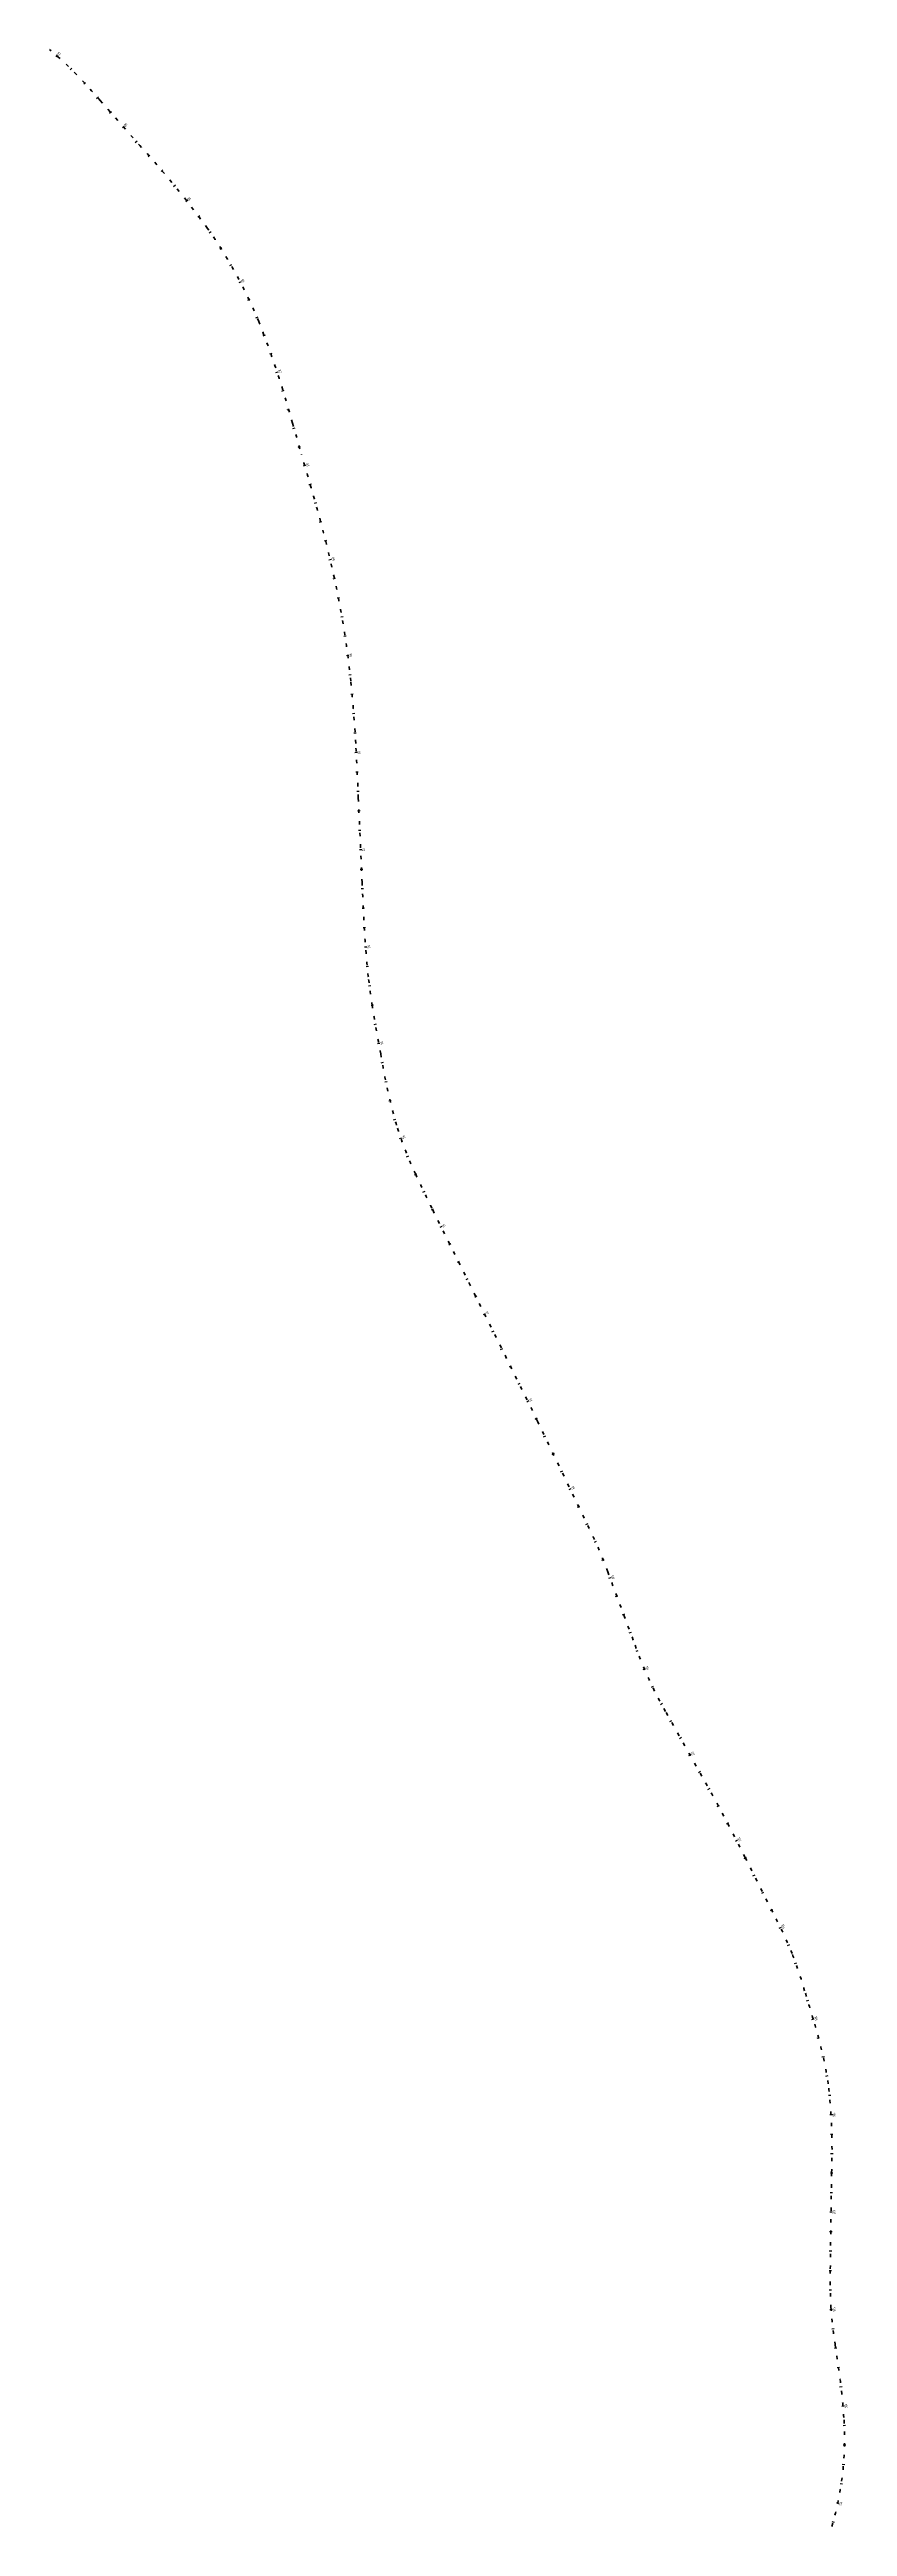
# Model space of a CAD drawing. Header units: metres. Extents: x 245702 to 2250761, y -1588929 to 6439132.
# Drawn here: x 2248870 to 2249689, y 538303 to 540846 of the extents above; entities that cross this region are included whole.
import ezdxf

# ---------------------------------------------------------------- set-up
doc = ezdxf.new("R2010")
doc.units = ezdxf.units.M
doc.linetypes.add('STROT', pattern=[1.7, 0.5, -1.2])
doc.layers.add('ОСЬ_ВЕРХ_ПОКРЫТИЯ_ПИКЕТЫ', color=1, linetype='Continuous')
doc.layers.add('разметка', color=7, linetype='Continuous')
doc.styles.get("Standard").update_dxf_attribs({"font": 'simplex.shx'})

msp = doc.modelspace()

# ---------------------------------------------------------------- linework, layer by layer
at = {"layer": 'ОСЬ_ВЕРХ_ПОКРЫТИЯ_ПИКЕТЫ'}
for p, q in [((2248876.8, 540838.4), (2248878.5, 540840.3)), ((2248876.8, 540838.4), (2248878.5, 540840.3)), ((2248891.4, 540824.8), (2248893.1, 540826.6)), ((2248905.2, 540810.4), (2248907, 540812.1)), ((2248918.5, 540795.6), (2248920.4, 540797.2)), ((2248931.7, 540780.5), (2248933.6, 540782.2)), ((2248944.9, 540765.5), (2248946.8, 540767.2)), ((2248944.9, 540765.5), (2248946.8, 540767.2)), ((2248958.1, 540750.5), (2248960, 540752.2)), ((2248971.3, 540735.5), (2248973.2, 540737.2)), ((2248984.5, 540720.4), (2248986.4, 540722.1)), ((2248997.4, 540705.2), (2248999.3, 540706.8)), ((2249010, 540689.7), (2249012, 540691.3)), ((2249010, 540689.7), (2249012, 540691.3)), ((2249022.2, 540673.9), (2249024.2, 540675.4)), ((2249033.8, 540657.7), (2249035.9, 540659.1)), ((2249044.8, 540641), (2249046.9, 540642.4)), ((2249055.1, 540623.9), (2249057.3, 540625.2)), ((2249064.7, 540606.5), (2249066.9, 540607.6)), ((2249064.7, 540606.5), (2249066.9, 540607.6)), ((2249073.6, 540588.6), (2249075.9, 540589.7)), ((2249081.8, 540570.4), (2249084.1, 540571.4)), ((2249089.3, 540551.9), (2249091.6, 540552.8)), ((2249096.1, 540533.2), (2249098.4, 540534)), ((2249102.4, 540514.2), (2249104.8, 540515)), ((2249102.4, 540514.2), (2249104.8, 540515)), ((2249108.3, 540495.1), (2249110.7, 540495.9)), ((2249114, 540476), (2249116.4, 540476.7)), ((2249119.6, 540456.8), (2249122, 540457.5)), ((2249125.2, 540437.6), (2249127.6, 540438.3)), ((2249130.8, 540418.4), (2249133.2, 540419.1)), ((2249130.8, 540418.4), (2249133.2, 540419.1)), ((2249136.3, 540399.2), (2249138.7, 540399.8)), ((2249141.8, 540379.9), (2249144.2, 540380.6)), ((2249147, 540360.6), (2249149.5, 540361.3)), ((2249152.1, 540341.3), (2249154.5, 540341.9)), ((2249156.8, 540321.9), (2249159.3, 540322.5)), ((2249156.8, 540321.9), (2249159.3, 540322.5)), ((2249161.2, 540302.4), (2249163.6, 540302.9)), ((2249165.2, 540282.8), (2249167.6, 540283.3)), ((2249168.8, 540263.2), (2249171.3, 540263.6)), ((2249172, 540243.5), (2249174.5, 540243.8)), ((2249174.8, 540223.7), (2249177.3, 540224)), ((2249174.8, 540223.7), (2249177.3, 540224)), ((2249177.2, 540203.9), (2249179.7, 540204.1)), ((2249179.2, 540184), (2249181.7, 540184.2)), ((2249180.9, 540164.1), (2249183.4, 540164.3)), ((2249182.3, 540144.1), (2249184.8, 540144.3)), ((2249183.4, 540124.2), (2249185.9, 540124.3)), ((2249183.4, 540124.2), (2249185.9, 540124.3)), ((2249184.4, 540104.2), (2249186.9, 540104.3)), ((2249185.3, 540084.2), (2249187.8, 540084.4)), ((2249186.2, 540064.3), (2249188.7, 540064.4)), ((2249187.1, 540044.3), (2249189.6, 540044.4)), ((2249188, 540024.3), (2249190.5, 540024.4)), ((2249188, 540024.3), (2249190.5, 540024.4)), ((2249188.9, 540004.3), (2249191.4, 540004.4)), ((2249189.8, 539984.3), (2249192.3, 539984.5)), ((2249190.7, 539964.4), (2249193.2, 539964.5)), ((2249191.9, 539944.4), (2249194.4, 539944.5)), ((2249193.3, 539924.4), (2249195.7, 539924.6)), ((2249193.3, 539924.4), (2249195.7, 539924.6)), ((2249195, 539904.5), (2249197.5, 539904.7)), ((2249197.2, 539884.5), (2249199.7, 539884.9)), ((2249199.9, 539864.7), (2249202.4, 539865.1)), ((2249203.1, 539844.9), (2249205.6, 539845.4)), ((2249206.6, 539825.2), (2249209.1, 539825.7)), ((2249206.6, 539825.2), (2249209.1, 539825.7)), ((2249210.3, 539805.6), (2249212.7, 539806)), ((2249214, 539785.9), (2249216.5, 539786.4)), ((2249218.2, 539766.3), (2249220.6, 539766.9)), ((2249223.1, 539746.9), (2249225.5, 539747.5)), ((2249229.2, 539727.7), (2249231.6, 539728.6)), ((2249229.2, 539727.7), (2249231.6, 539728.6)), ((2249236.4, 539709), (2249238.7, 539710)), ((2249244.4, 539690.6), (2249246.7, 539691.7)), ((2249253, 539672.5), (2249255.3, 539673.6)), ((2249261.8, 539654.6), (2249264.1, 539655.7)), ((2249270.7, 539636.7), (2249273, 539637.8)), ((2249270.7, 539636.7), (2249273, 539637.8)), ((2249279.6, 539618.7), (2249281.9, 539619.9)), ((2249288.5, 539600.8), (2249290.7, 539601.9)), ((2249297.4, 539582.9), (2249299.6, 539584)), ((2249306.3, 539565), (2249308.5, 539566.1)), ((2249315.2, 539547.1), (2249317.4, 539548.2)), ((2249315.2, 539547.1), (2249317.4, 539548.2)), ((2249324, 539529.2), (2249326.3, 539530.3)), ((2249332.9, 539511.2), (2249335.2, 539512.3)), ((2249341.8, 539493.3), (2249344.1, 539494.4)), ((2249350.7, 539475.4), (2249352.9, 539476.5)), ((2249359.6, 539457.5), (2249361.8, 539458.6)), ((2249359.6, 539457.5), (2249361.8, 539458.6)), ((2249368.4, 539439.5), (2249370.6, 539440.6)), ((2249377, 539421.5), (2249379.3, 539422.6)), ((2249385.7, 539403.5), (2249388, 539404.6)), ((2249394.4, 539385.5), (2249396.6, 539386.5)), ((2249403.1, 539367.4), (2249405.3, 539368.5)), ((2249403.1, 539367.4), (2249405.3, 539368.5)), ((2249411.7, 539349.4), (2249414, 539350.5)), ((2249420.4, 539331.4), (2249422.7, 539332.5)), ((2249429, 539313.4), (2249431.2, 539314.4)), ((2249436.8, 539295), (2249439.1, 539295.9)), ((2249443.8, 539276.3), (2249446.2, 539277.2)), ((2249443.8, 539276.3), (2249446.2, 539277.2)), ((2249450.8, 539257.6), (2249453.1, 539258.4)), ((2249457.8, 539238.8), (2249460.1, 539239.7)), ((2249464.7, 539220.1), (2249467.1, 539221)), ((2249471.8, 539201.3), (2249474.1, 539202.2)), ((2249479.2, 539182.7), (2249481.5, 539183.7)), ((2249479.2, 539182.7), (2249481.5, 539183.7)), ((2249487.5, 539164.5), (2249489.7, 539165.6)), ((2249496.7, 539146.7), (2249498.9, 539147.9)), ((2249506.5, 539129.2), (2249508.6, 539130.4)), ((2249516.2, 539111.7), (2249518.4, 539113)), ((2249526, 539094.3), (2249528.2, 539095.5)), ((2249526, 539094.3), (2249528.2, 539095.5)), ((2249535.8, 539076.8), (2249538, 539078.1)), ((2249545.5, 539059.4), (2249547.7, 539060.6)), ((2249555.1, 539041.8), (2249557.3, 539043)), ((2249564.5, 539024.2), (2249566.7, 539025.4)), ((2249573.7, 539006.5), (2249575.9, 539007.6)), ((2249573.7, 539006.5), (2249575.9, 539007.6)), ((2249582.8, 538988.6), (2249585, 538989.8)), ((2249591.7, 538970.8), (2249594, 538971.9)), ((2249600.7, 538952.9), (2249602.9, 538954)), ((2249609.7, 538935), (2249611.9, 538936.1)), ((2249618.6, 538917.1), (2249620.9, 538918.2)), ((2249618.6, 538917.1), (2249620.9, 538918.2)), ((2249627.1, 538899.1), (2249629.4, 538900.1)), ((2249634.4, 538880.6), (2249636.8, 538881.4)), ((2249646.5, 538842.5), (2249648.9, 538843.2)), ((2249652.2, 538823.3), (2249654.6, 538824.1)), ((2249652.2, 538823.3), (2249654.6, 538824.1)), ((2249657.6, 538804.1), (2249660.1, 538804.8)), ((2249662.4, 538784.8), (2249664.9, 538785.3)), ((2249666.3, 538765.2), (2249668.8, 538765.6)), ((2249669, 538745.5), (2249671.5, 538745.7)), ((2249670.6, 538725.6), (2249673.1, 538725.7)), ((2249670.6, 538725.6), (2249673.1, 538725.7)), ((2249671.2, 538705.7), (2249673.7, 538705.7)), ((2249671.3, 538685.7), (2249673.8, 538685.7)), ((2249671.1, 538665.7), (2249673.6, 538665.7)), ((2249670.8, 538645.7), (2249673.3, 538645.7)), ((2249670.5, 538625.7), (2249673, 538625.7)), ((2249670.5, 538625.7), (2249673, 538625.7)), ((2249670, 538585.7), (2249672.5, 538585.7)), ((2249670.3, 538605.7), (2249672.8, 538605.7)), ((2249669.7, 538565.7), (2249672.2, 538565.7)), ((2249669.7, 538545.7), (2249672.2, 538545.7)), ((2249670.6, 538525.6), (2249673, 538525.8)), ((2249670.6, 538525.6), (2249673, 538525.8)), ((2249672.5, 538505.7), (2249675, 538506)), ((2249675.2, 538485.8), (2249677.7, 538486.2)), ((2249678, 538466), (2249680.5, 538466.4)), ((2249680.6, 538446.2), (2249683.1, 538446.5)), ((2249682.7, 538426.4), (2249685.2, 538426.6)), ((2249682.7, 538426.4), (2249685.2, 538426.6)), ((2249684.1, 538406.5), (2249686.6, 538406.6)), ((2249684.3, 538386.6), (2249686.8, 538386.5)), ((2249683.3, 538366.7), (2249685.8, 538366.5)), ((2249677.3, 538327.3), (2249679.8, 538326.8)), ((2249677.3, 538327.3), (2249679.8, 538326.8)), ((2249681, 538346.9), (2249683.4, 538346.5)), ((2249672.6, 538307.9), (2249675, 538307.3))]:
    msp.add_line(p, q, dxfattribs=at)
at = {"layer": 'разметка', "linetype": 'STROT', "lineweight": 50, "ltscale": 7}
msp.add_lwpolyline([(2248870.2, 540845.8, -0.026709), (2248898, 540819.9, -0.015571), (2248922.1, 540793.4), (2248962.7, 540747.3, -0.027485), (2249032.2, 540662.2, -0.054753), (2249084.8, 540566.5, -0.027745), (2249119.4, 540462.1), (2249128.6, 540430.2, -0.003575), (2249148.2, 540361.2, -0.012405), (2249159.8, 540314.4, -0.029729), (2249179.2, 540197.2, -0.011745), (2249184.2, 540133.4, -0.003271), (2249186.9, 540077.4), (2249190.7, 539990.9, 0.00256), (2249193, 539944.7, 0.014826), (2249197.5, 539891.1, 0.010268), (2249201, 539865.1, 0.009124), (2249209.9, 539814.7, 0.030208), (2249227, 539738.4, 0.031045), (2249245.5, 539691.4, 0.007877), (2249263.3, 539654.4), (2249360.2, 539459.1, -0.002974), (2249370.6, 539437.7), (2249424, 539326.7, -0.030398), (2249442.7, 539282.9), (2249470.8, 539207.5, 0.046344), (2249502.7, 539138.4), (2249541.1, 539069.8, -0.011361), (2249583.7, 538989.6), (2249614.7, 538927.8, -0.022225), (2249631.8, 538891, -0.0221), (2249644.7, 538852.8, -0.002395), (2249653.4, 538824, -0.036323), (2249668.9, 538757.1, -0.038365), (2249672.3, 538666), (2249671, 538566, 0.018687), (2249671.7, 538527.8, 0.024103), (2249675.9, 538489.8), (2249681, 538454.1, -0.013983), (2249684.9, 538414.7, -0.090031), (2249672.5, 538302.8)], format="xyb", dxfattribs=at)

# ---------------------------------------------------------------- texts
at = {"layer": 'ОСЬ_ВЕРХ_ПОКРЫТИЯ_ПИКЕТЫ', "width": 0.6}
for s, rotation, p in [('83', 318.6276, (2248877.5, 540841.5)), ('84', 311.3611, (2248946, 540768.5)), ('85', 308.4626, (2249011.2, 540692.6)), ('86', 297.6563, (2249066.5, 540609.1)), ('87', 287.7841, (2249104.6, 540516.5)), ('88', 286.1853, (2249133, 540420.6)), ('89', 283.2244, (2249159.2, 540324)), ('90', 277.51, (2249177.3, 540225.4)), ('91', 273.0569, (2249186.1, 540125.6)), ('92', 272.5323, (2249190.7, 540025.9)), ('93', 274.4611, (2249195.9, 539926.1)), ('94', 280.339, (2249209.1, 539827.2)), ('95', 289.458, (2249231.3, 539730.1)), ('96', 296.3789, (2249272.5, 539639.2)), ('97', 296.3789, (2249317, 539549.6)), ('98', 296.3378, (2249361.4, 539460)), ('99', 295.6974, (2249404.9, 539370)), ('100', 290.4153, (2249445.8, 539278.9)), ('101', 292.8131, (2249481.1, 539185.3)), ('102', 299.2464, (2249527.5, 539097.3)), ('103', 297.2224, (2249575.3, 539009.4)), ('104', 296.2352, (2249620.3, 538920)), ('105', 286.356, (2249654.3, 538825.9)), ('106', 273.0123, (2249673.2, 538727.6)), ('107', 269.2356, (2249673.3, 538627.5)), ('108', 274.0655, (2249673.2, 538527.7)), ('109', 275.1326, (2249685.3, 538428.5)), ('110', 257.751, (2249680.4, 538328.3))]:
    msp.add_text(s, height=3, rotation=rotation, dxfattribs=at).set_placement(p)

doc.saveas('drawing.dxf')
